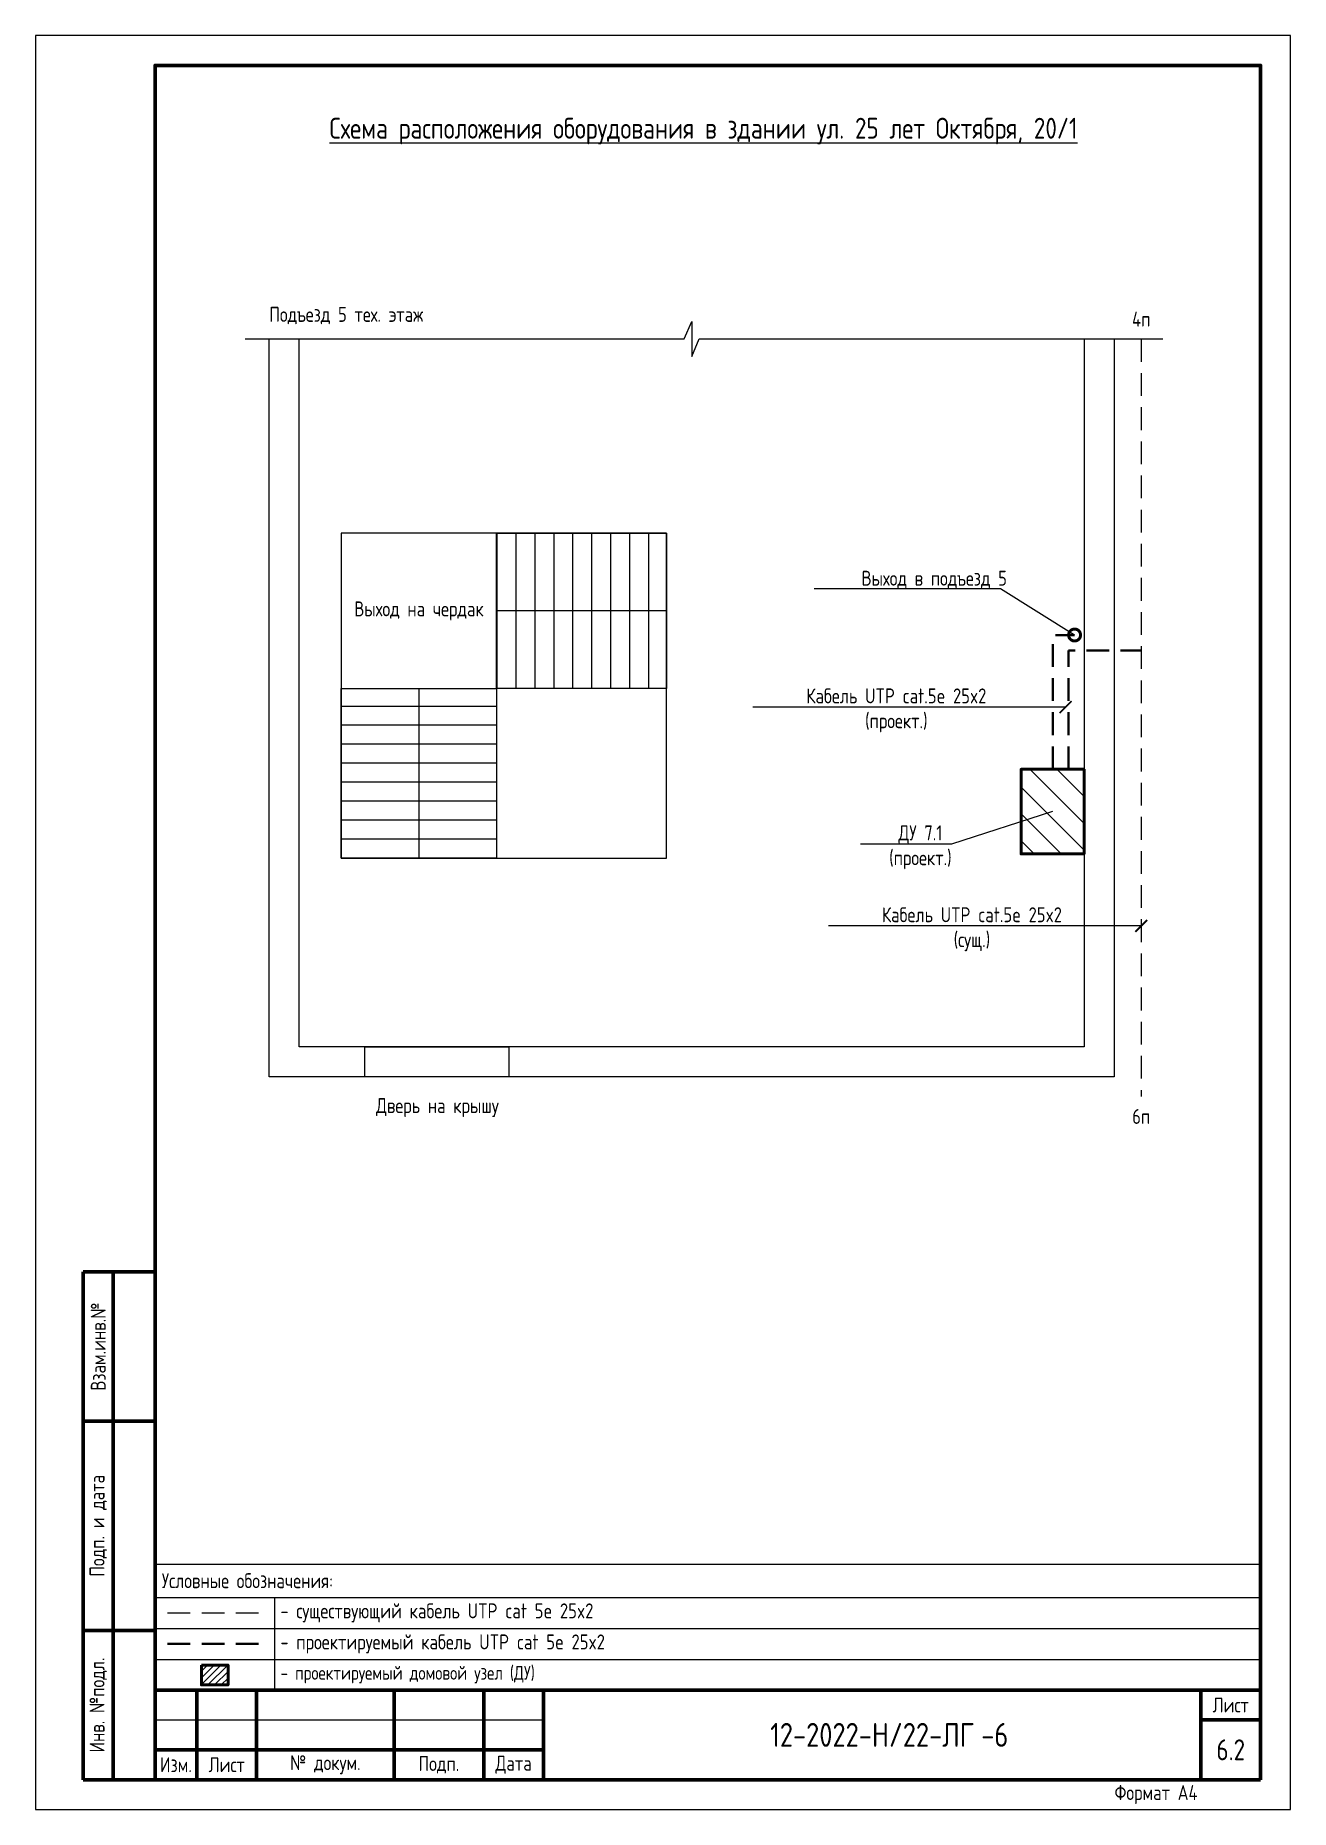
# Model space of a CAD drawing. Header units: millimetres. Extents: x -211 to 10565, y -2293 to 2244.
# Drawn here: x 2729.3 to 2939.3, y -813.9 to -516.9 of the extents above; entities that cross this region are included whole.
import ezdxf
from ezdxf import colors
from ezdxf.entities.mleader import LeaderData, LeaderLine
from ezdxf.math import Vec2, Vec3

# ---------------------------------------------------------------- set-up
doc = ezdxf.new("R2010")
doc.units = ezdxf.units.MM
doc.linetypes.add('штриховая', pattern=[19.05, 12.7, -6.35])
doc.layers.add('(034) Оформление_0', color=7, linetype='Continuous', lineweight=9)
doc.layers.add('Домофония схемы', color=7, linetype='Continuous', lineweight=40)
doc.layers.add('_Проектируемое оборудование_кабели', color=7, linetype='Continuous', lineweight=50, true_color=0x000000)
for name, color, linetype in [('_Существующее оборудование_кабели', 7, 'Continuous'), ('Выноски и подписи', 7, 'Continuous'), ('Планы', 7, 'Continuous')]:
    doc.layers.add(name, color=color, linetype=linetype)
doc.layers.add('ВЭ', color=7, linetype='Continuous', plot=False)
doc.styles.get("Standard").update_dxf_attribs({"font": 'gost.TTF'})

msp = doc.modelspace()

# ---------------------------------------------------------------- texts
at = {"layer": '(034) Оформление_0', "attachment_point": 5}
for s, insert, char_height in [('{\\LСхема расположения оборудования в здании ул. 25 лет Октября, 20/1}', (2841.05, -532.91), 3.5), ('Подъезд 5 тех. этаж', (2781.27, -563.8), 2.5), ('4п', (2914.3, -564.4), 2.5), ('Дверь на крышу', (2796.53, -696.4), 2.5), ('6п', (2914.3, -697.88), 2.5)]:
    msp.add_mtext(s, dxfattribs=dict(at, insert=insert, char_height=char_height))
at = {"layer": '(034) Оформление_0'}
for s, insert, char_height, width, attachment_point in [('Выход на чердак', (2793.44, -613.24), 2.5, 26, 5), ('-6', (2887.53, -801.41), 4, 42.636, 4), ('6.2', (2929.28, -803.91), 3.5, 10, 5)]:
    msp.add_mtext(s, dxfattribs=dict(at, insert=insert, char_height=char_height, width=width, attachment_point=attachment_point))

# ---------------------------------------------------------------- blocks, each defined once
blk = doc.blocks.new('*T325')
at = {"layer": '(034) Оформление_0', "lineweight": 60, "transparency": 16777216}
for p, q in [((0, 0), (185, 0)), ((0, 0), (0, -15)), ((7, 0), (7, -15)), ((17, 0), (17, -15)), ((40, 0), (40, -15)), ((55, 0), (55, -15)), ((65, 0), (65, -15)), ((175, 0), (175, -15)), ((185, 0), (185, -15)), ((175, -5), (185, -5)), ((0, -10), (65, -10)), ((0, -15), (185, -15))]:
    blk.add_line(p, q, dxfattribs=at)
at = {"layer": '(034) Оформление_0', "transparency": 16777216}
blk.add_line((0, -5), (65, -5), dxfattribs=at)
at = {"layer": '(034) Оформление_0', "color": 0, "lineweight": 60, "transparency": 16777216, "attachment_point": 5}
for s, insert, char_height, width in [('Лист', (180, -2.5), 2.5, 10), ('{\\fGOST|b0|i0|c0;12-2022-Н/22-ЛГ', (120, -7.5), 4, 110), ('Изм.', (3.5, -12.5), 2.5, 7), ('Лист', (12, -12.5), 2.5, 10), ('№ докум.', (28.5, -12.5), 2.5, 21), ('Подп.', (47.5, -12.5), 2.5, 15), ('Дата', (60, -12.5), 2.5, 10)]:
    blk.add_mtext(s, dxfattribs=dict(at, insert=insert, char_height=char_height, width=width))
blk = doc.blocks.new('*U324')
blk.add_blockref('*T325', (-185, 15))
blk = doc.blocks.new('*T387')
at = {"layer": '(034) Оформление_0', "color": 0, "lineweight": 60, "transparency": 16777216}
for p, q in [((0, 0), (0, 85)), ((0, 85), (12, 85)), ((5, 0), (5, 85)), ((12, 0), (12, 85)), ((0, 60), (12, 60)), ((0, 25), (12, 25)), ((0, 0), (12, 0))]:
    blk.add_line(p, q, dxfattribs=at)
at = {"layer": '(034) Оформление_0', "color": 0, "transparency": 16777216, "char_height": 2.5, "attachment_point": 5, "rotation": 90}
for s, insert, width in [('{\\C256;Взам.инв.№\\P}', (2.5, 72.5), 25), ('{\\C256;Подп. и дата\\P}', (2.5, 42.5), 35), ('{\\C256;Инв. №подл.\\P}', (2.5, 12.5), 25)]:
    blk.add_mtext(s, dxfattribs=dict(at, insert=insert, width=width))
blk = doc.blocks.new('*U386')
at = {"layer": '(034) Оформление_0'}
blk.add_lwpolyline([(210, 297), (0, 297), (0, 0), (210, 0)], close=True, dxfattribs=at)
at = {"layer": '(034) Оформление_0', "lineweight": 60}
blk.add_lwpolyline([(205, 5), (205, 292), (20, 292), (20, 5)], close=True, dxfattribs=at)
for name, p in [('*T387', (8, 5)), ('*U324', (205, 5))]:
    blk.add_blockref(name, p)
at = {"insert": (187.5, 2.5), "char_height": 2.5, "width": 35, "attachment_point": 5}
blk.add_mtext('Формат А4', dxfattribs=at)
blk = doc.blocks.new('_None')
blk = doc.blocks.new('_ArchTick')
at = {"color": 0, "const_width": 0.15}
blk.add_lwpolyline([(-0.5, -0.5), (0.5, 0.5)], dxfattribs=at)
blk = doc.blocks.new('_DotSmall')
at = {"color": 0, "linetype": 'ByBlock', "const_width": 0.5}
blk.add_lwpolyline([(-0.0625, 0, 1), (0.0625, 0, 1)], format="xyb", close=True, dxfattribs=at)
blk = doc.blocks.new('*T400')
at = {"layer": 'Defpoints', "color": 8, "linetype": 'ByBlock', "lineweight": 0, "transparency": 16777216}
for p, q in [((0, 0), (185, 0)), ((0, 0), (0, -21.09)), ((185, 0), (185, -21.09)), ((0, -5.59), (185, -5.59)), ((20, -5.59), (20, -21.09)), ((0, -10.78), (185, -10.78)), ((0, -15.97), (185, -15.97)), ((0, -21.09), (185, -21.09))]:
    blk.add_line(p, q, dxfattribs=at)
at = {"color": 0, "transparency": 16777216, "attachment_point": 4}
for s, insert, char_height, width in [('{\\C256;Условные обозначения:}', (1.13, -2.79), 2.5, 182.7483), ('- существующий кабель {\\C256;UTP cat 5e 25x2}', (20.98, -8.18), 2.5074, 163.0306), ('- проектируемый кабель {\\C256;UTP cat 5e 25x2}', (20.98, -13.38), 2.5074, 163.0306), ('{\\C256;- проектируемый домовой узел (ДУ)}', (21, -18.53), 2.3, 163)]:
    blk.add_mtext(s, dxfattribs=dict(at, insert=insert, char_height=char_height, width=width))

# ---------------------------------------------------------------- hatches: boundary and pattern name
h = msp.add_hatch()
h.set_pattern_fill('ANSI31', color=256, angle=45)
h.set_pattern_definition([(90, (3101.788, 2371.284), (-3.175, 8e-16), [])])
h.paths.add_polyline_path([(2834.84, -600.24), (2834.84, -626.24), (2806.44, -626.24), (2806.44, -600.24)])
h = msp.add_hatch()
h.set_pattern_fill('ANSI31', color=256, angle=135)
h.set_pattern_definition([(180, (-191.0828, -359.2922), (-2e-16, -3.175), [])])
h.paths.add_polyline_path([(2780.44, -626.24), (2806.44, -626.24), (2806.44, -654.64), (2780.44, -654.64)])
h = msp.add_hatch()
h.set_pattern_fill('ANSI31', color=256, angle=-90)
h.set_pattern_definition([(315, (3199.7723, 2221.7027), (2.245064, 2.245064), [])])
h.paths.add_polyline_path([(2904.75, -639.74), (2904.75, -653.92), (2894.19, -653.92), (2894.19, -639.74)])
h = msp.add_hatch()
h.set_pattern_fill('ANSI31', color=256, scale=0.25)
h.set_pattern_definition([(45, (1379.6395, -565.1784), (-0.561266, 0.561266), [])])
h.paths.add_polyline_path([(2757.04, -789.72), (2761.51, -789.72), (2761.51, -793.05), (2757.04, -793.05)])

# ---------------------------------------------------------------- linework, layer by layer
for points in [[(2909.75, -567.72), (2909.75, -691.24), (2768.4, -691.24), (2768.4, -567.72)], [(2904.75, -567.72), (2904.75, -686.24), (2773.4, -686.24), (2773.4, -567.72)], [(2834.84, -613.24), (2806.44, -613.24)], [(2793.44, -626.24), (2793.44, -654.64)]]:
    msp.add_lwpolyline(points)
for points in [[(2780.44, -654.64), (2834.84, -654.64), (2834.84, -600.24), (2780.44, -600.24)], [(2834.84, -600.24), (2834.84, -626.24), (2806.44, -626.24), (2806.44, -600.24)], [(2780.44, -626.24), (2806.44, -626.24), (2806.44, -654.64), (2780.44, -654.64)], [(2784.39, -686.24), (2808.51, -686.24), (2808.51, -691.24), (2784.39, -691.24)]]:
    msp.add_lwpolyline(points, close=True)
at = {"layer": '_Проектируемое оборудование_кабели'}
for points in [[(2904.75, -639.74), (2904.75, -653.92), (2894.19, -653.92), (2894.19, -639.74)], [(2757.04, -789.72), (2761.51, -789.72), (2761.51, -793.05), (2757.04, -793.05)]]:
    msp.add_lwpolyline(points, close=True, dxfattribs=at)
at = {"layer": '_Существующее оборудование_кабели', "linetype": 'штриховая', "ltscale": 0.3, "flags": 128}
for points in [[(2914.3, -567.72), (2914.3, -694.55)], [(2751.37, -780.99), (2767.19, -780.99)]]:
    msp.add_lwpolyline(points, dxfattribs=at)
at = {"layer": 'ВЭ'}
msp.add_lwpolyline([(2729.28, -813.91), (2939.28, -813.91), (2939.28, -516.91), (2729.28, -516.91)], close=True, dxfattribs=at)
at = {"layer": 'Домофония схемы', "color": 5, "linetype": 'штриховая', "ltscale": 0.3, "flags": 128}
for points in [[(2899.53, -639.74), (2899.53, -617.28), (2903.15, -617.28)], [(2902.15, -639.74), (2902.15, -619.87), (2914.3, -619.87)], [(2751.37, -786.19), (2767.19, -786.19)]]:
    msp.add_lwpolyline(points, dxfattribs=at)
at = {"layer": 'Планы'}
msp.add_lwpolyline([(2764.39, -567.72), (2837.82, -567.72), (2839.08, -564.8), (2839.08, -567.72), (2839.08, -570.65), (2840.33, -567.72), (2917.89, -567.72)], dxfattribs=at)

# ---------------------------------------------------------------- block references
for name, p in [('*U386', (2729.28, -813.91)), ('*T400', (2749.28, -772.81))]:
    msp.add_blockref(name, p)

msp.set_redraw_order([(e.dxf.handle, doc.entitydb.next_handle()) for e in msp.query("TEXT MTEXT ATTDEF DIMENSION ARC_DIMENSION")])  # texts and dimensions are drawn at this point

# ---------------------------------------------------------------- leaders
at = {"layer": 'Выноски и подписи'}
ml = msp.add_multileader_mtext('Standard', dxfattribs=at)
ml.set_content('Выход в подъезд 5', color=256)
ml.set_leader_properties()
ml.set_arrow_properties(name='DOTSMALL')
ml.build(insert=Vec2(0, 0))
ml.multileader.update_dxf_attribs({"text_left_attachment_type": 6, "text_right_attachment_type": 6, "dogleg_length": 0})
ctx = ml.context
ctx.base_point, ctx.char_height, ctx.landing_gap_size, ctx.plane_origin = Vec3(2868.59, -609.52), 2.5, 0, Vec3(2855.84, -597.35)
ctx.left_attachment, ctx.right_attachment, ctx.text_align_type = 6, 6, 1
notes = []
notes.append((ctx, [(1, (1, 1, 0), (2890.73, -609.52), (-1, 0), 0, [(0, [(2903.15, -617.28)], 0, [])])]))
ctx.mtext.insert, ctx.mtext.defined_height, ctx.mtext.alignment, ctx.mtext.flow_direction = Vec3(2879.66, -606.52), 11.09, 2, 5
ml = msp.add_multileader_mtext('Standard', dxfattribs=at)
ml.set_content('ДУ 7.1\\P(проект.)', color=256)
ml.set_leader_properties()
ml.set_arrow_properties(name='NONE')
ml.build(insert=Vec2(0, 0))
ml.multileader.update_dxf_attribs({"text_left_attachment_type": 6, "text_right_attachment_type": 6, "dogleg_length": 0, "arrow_head_size": 0.18})
ctx = ml.context
ctx.base_point, ctx.char_height, ctx.arrow_head_size, ctx.landing_gap_size, ctx.plane_origin = Vec3(2872.14, -652.27), 2.5, 0.18, 0, Vec3(2837.91, -638.88)
ctx.left_attachment, ctx.right_attachment, ctx.text_align_type = 6, 6, 1
notes.append((ctx, [(1, (1, 1, 0), (2882.56, -652.27), (-1, 0), 0, [(0, [(2899.47, -646.83)], 0, [])])]))
ctx.mtext.insert, ctx.mtext.defined_height, ctx.mtext.alignment, ctx.mtext.flow_direction = Vec3(2877.35, -649.15), 11.09, 2, 5
for ctx, leaders in notes:
    for number, flags, end, landing, length, lines in leaders:
        leader = LeaderData()
        leader.index, (leader.has_last_leader_line, leader.has_dogleg_vector, leader.attachment_direction) = number, flags
        leader.last_leader_point, leader.dogleg_vector, leader.dogleg_length = Vec3(end), Vec3(landing), length
        for number, points, colour, breaks in lines:
            line = LeaderLine()
            line.index, line.vertices, line.color, line.breaks = number, Vec3.list(points), colors.encode_raw_color(colour), breaks
            leader.lines.append(line)
        ctx.leaders.append(leader)

# ---------------------------------------------------------------- next in the draw order: leaders
at = {"layer": 'Выноски и подписи', "linetype": 'Continuous', "ltscale": 5}
ml = msp.add_multileader_mtext('Standard', dxfattribs=at)
ml.set_content('Кабель UTP cat.5e 25x2\\P(проект.)', color=256)
ml.set_leader_properties()
ml.set_arrow_properties(name='ARCHTICK')
ml.build(insert=Vec2(0, 0))
ml.multileader.update_dxf_attribs({"text_left_attachment_type": 6, "text_right_attachment_type": 6, "dogleg_length": 0, "arrow_head_size": 2})
ctx = ml.context
ctx.base_point, ctx.char_height, ctx.arrow_head_size, ctx.landing_gap_size, ctx.plane_origin = Vec3(2858.96, -629.34), 2.5, 2, 0, Vec3(2911.15, -628.81)
ctx.left_attachment, ctx.right_attachment, ctx.text_align_type = 6, 6, 1
notes = []
notes.append((ctx, [(0, (1, 1, 0), (2887.68, -629.34), (-1, 0), 0, [(1, [(2901.65, -629.34), (2899.53, -629.34)], 0, [])])]))
ctx.mtext.insert, ctx.mtext.alignment, ctx.mtext.flow_direction = Vec3(2873.32, -626.22), 2, 5
ctx.mtext.has_bg_fill, ctx.mtext.bg_color, ctx.mtext.bg_scale_factor, ctx.mtext.bg_transparency, ctx.mtext.use_window_bg_color = 1, -1027028792, 1.5, 0, 1
ml = msp.add_multileader_mtext('Standard', dxfattribs=at)
ml.set_content('Кабель UTP cat.5e 25x2\\P(сущ.)', color=256)
ml.set_leader_properties()
ml.set_arrow_properties(name='ARCHTICK')
ml.build(insert=Vec2(0, 0))
ml.multileader.update_dxf_attribs({"text_left_attachment_type": 6, "text_right_attachment_type": 6, "dogleg_length": 0, "arrow_head_size": 2})
ctx = ml.context
ctx.base_point, ctx.char_height, ctx.arrow_head_size, ctx.landing_gap_size, ctx.plane_origin = Vec3(2871.61, -665.98), 2.5, 2, 0, Vec3(2923.81, -665.45)
ctx.left_attachment, ctx.right_attachment, ctx.text_align_type = 6, 6, 1
notes.append((ctx, [(0, (1, 1, 0), (2900.33, -665.98), (-1, 0), 0, [(0, [(2914.3, -665.98)], 0, [])])]))
ctx.mtext.insert, ctx.mtext.alignment, ctx.mtext.flow_direction = Vec3(2885.97, -662.86), 2, 5
ctx.mtext.has_bg_fill, ctx.mtext.bg_color, ctx.mtext.bg_scale_factor, ctx.mtext.bg_transparency, ctx.mtext.use_window_bg_color = 1, -1027028792, 1.5, 0, 1
for ctx, leaders in notes:
    for number, flags, end, landing, length, lines in leaders:
        leader = LeaderData()
        leader.index, (leader.has_last_leader_line, leader.has_dogleg_vector, leader.attachment_direction) = number, flags
        leader.last_leader_point, leader.dogleg_vector, leader.dogleg_length = Vec3(end), Vec3(landing), length
        for number, points, colour, breaks in lines:
            line = LeaderLine()
            line.index, line.vertices, line.color, line.breaks = number, Vec3.list(points), colors.encode_raw_color(colour), breaks
            leader.lines.append(line)
        ctx.leaders.append(leader)

doc.saveas('drawing.dxf')
